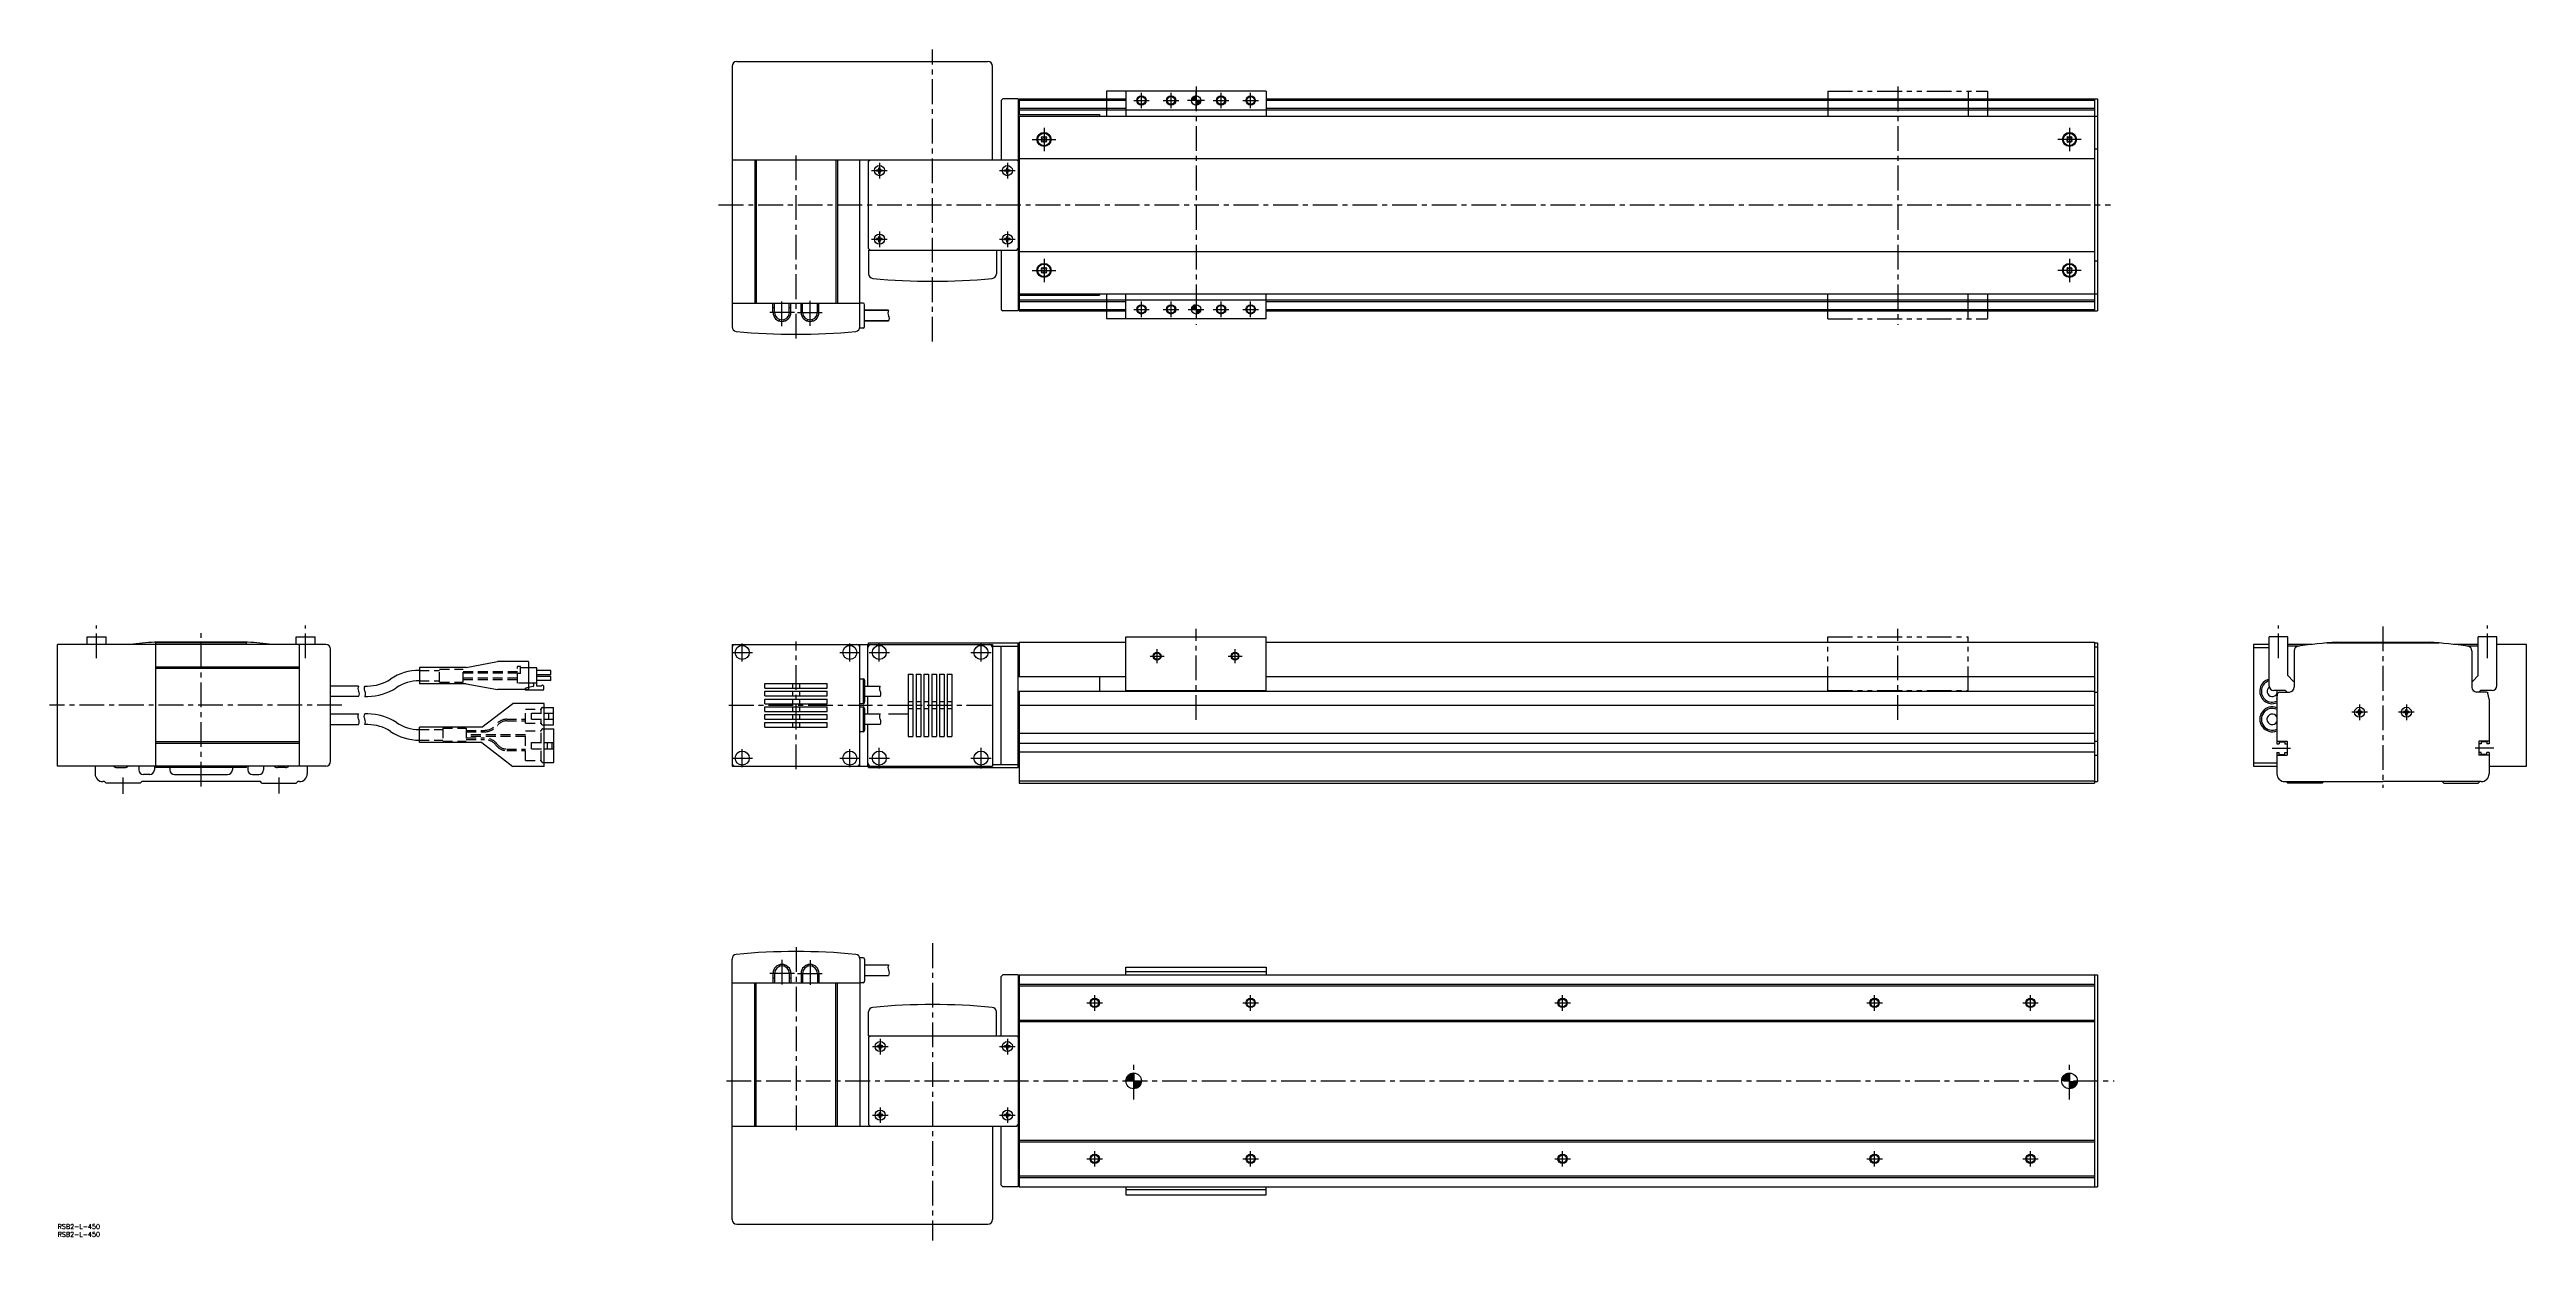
# Model space of a CAD drawing. Extents: x -5 to 1583, y -10 to 754.
import ezdxf

# ---------------------------------------------------------------- set-up
doc = ezdxf.new("R2010")
doc.units = 0
doc.header["$LTSCALE"] = 0.5
for name, pattern in [('CENTER', [50.8, 31.75, -6.35, 6.35, -6.35]), ('DASHED', [19.05, 12.7, -6.35]), ('PHANTOM', [63.5, 31.75, -6.35, 6.35, -6.35, 6.35, -6.35])]:
    doc.linetypes.add(name, pattern=pattern)
for name, color, linetype in [('MSM_CENTER', 1, 'CENTER'), ('MSM_CONTINUOUS', 7, 'CONTINUOUS'), ('MSM_DASHED', 4, 'DASHED'), ('MSM_IMAGINARY', 6, 'PHANTOM'), ('MSM_NARROW', 5, 'CONTINUOUS'), ('MSM_PART_NUMBER', 7, 'CONTINUOUS')]:
    doc.layers.add(name, color=color, linetype=linetype)
doc.styles.get("Standard").update_dxf_attribs({"font": 'txt.shx', "height": 3, "bigfont": 'bigfont.shx'})

# ---------------------------------------------------------------- blocks, each defined once
blk = doc.blocks.new('*U1')
at = {"layer": 'MSM_PART_NUMBER'}
blk.add_text('RSB2-L-450', height=3, dxfattribs=at).set_placement((0, -3))
blk = doc.blocks.new('*U2')
at = {"layer": 'MSM_PART_NUMBER'}
blk.add_text('RSB2-L-450', height=3, dxfattribs=at).set_placement((0, -8))
blk = doc.blocks.new('*U5')
at = {"layer": 'MSM_CONTINUOUS', "linetype": 'CONTINUOUS'}
for p, q in [((727.3, 588.5), (726.9, 587)), ((728.4, 589.6), (727.3, 588.5)), ((729.9, 590), (728.4, 589.6)), ((729.9, 589.6), (729.9, 590)), ((729.9, 589.6), (729.9, 588.5)), ((729.9, 588.5), (729.9, 587)), ((729.9, 587), (729.9, 585.5)), ((729.9, 585.5), (729.9, 584.4)), ((731.4, 584.4), (729.9, 584)), ((729.9, 584), (729.9, 584.4)), ((732.5, 585.5), (731.4, 584.4)), ((732.9, 587), (732.5, 585.5))]:
    blk.add_line(p, q, dxfattribs=at)
for points in [[(727.3, 588.5), (726.9, 587), (729.9, 587)], [(728.4, 589.6), (727.3, 588.5), (729.9, 588.5)], [(729.9, 590), (728.4, 589.6), (729.9, 589.6)], [(729.9, 587), (729.9, 585.5), (732.5, 585.5)], [(729.9, 585.5), (729.9, 584.4), (731.4, 584.4)]]:
    blk.add_solid(points, dxfattribs=at)
at = {"layer": 'MSM_CONTINUOUS', "linetype": 'CONTINUOUS', "extrusion": (0, 0, -1)}
for points in [[(-727.3, 588.5), (-729.9, 588.5), (-729.9, 587)], [(-728.4, 589.6), (-729.9, 589.6), (-729.9, 588.5)], [(-729.9, 587), (-732.9, 587), (-732.5, 585.5)], [(-729.9, 585.5), (-732.5, 585.5), (-731.4, 584.4)], [(-729.9, 584.4), (-731.4, 584.4), (-729.9, 584)]]:
    blk.add_solid(points, dxfattribs=at)
blk = doc.blocks.new('*U6')
at = {"layer": 'MSM_CONTINUOUS', "linetype": 'CONTINUOUS'}
for p, q in [((727.3, 722.5), (726.9, 721)), ((728.4, 723.6), (727.3, 722.5)), ((729.9, 724), (728.4, 723.6)), ((729.9, 723.6), (729.9, 724)), ((729.9, 723.6), (729.9, 722.5)), ((729.9, 722.5), (729.9, 721)), ((729.9, 721), (729.9, 719.5)), ((729.9, 719.5), (729.9, 718.4)), ((731.4, 718.4), (729.9, 718)), ((729.9, 718), (729.9, 718.4)), ((732.5, 719.5), (731.4, 718.4)), ((732.9, 721), (732.5, 719.5))]:
    blk.add_line(p, q, dxfattribs=at)
for points in [[(727.3, 722.5), (726.9, 721), (729.9, 721)], [(728.4, 723.6), (727.3, 722.5), (729.9, 722.5)], [(729.9, 724), (728.4, 723.6), (729.9, 723.6)], [(729.9, 721), (729.9, 719.5), (732.5, 719.5)], [(729.9, 719.5), (729.9, 718.4), (731.4, 718.4)]]:
    blk.add_solid(points, dxfattribs=at)
at = {"layer": 'MSM_CONTINUOUS', "linetype": 'CONTINUOUS', "extrusion": (0, 0, -1)}
for points in [[(-727.3, 722.5), (-729.9, 722.5), (-729.9, 721)], [(-728.4, 723.6), (-729.9, 723.6), (-729.9, 722.5)], [(-729.9, 721), (-732.9, 721), (-732.5, 719.5)], [(-729.9, 719.5), (-732.5, 719.5), (-731.4, 718.4)], [(-729.9, 718.4), (-731.4, 718.4), (-729.9, 718)]]:
    blk.add_solid(points, dxfattribs=at)
blk = doc.blocks.new('*U7')
at = {"layer": 'MSM_CONTINUOUS', "linetype": 'CONTINUOUS'}
for p, q in [((686.4, 95.5), (685.3, 93.9)), ((688, 96.6), (686.4, 95.5)), ((689.9, 97), (688, 96.6)), ((689.9, 96.6), (689.9, 97)), ((689.9, 96.6), (689.9, 95.5)), ((689.9, 95.5), (689.9, 93.9)), ((685.3, 93.9), (684.9, 92)), ((689.9, 93.9), (689.9, 92)), ((689.9, 92), (689.9, 90.1)), ((689.9, 90.1), (689.9, 88.5)), ((689.9, 88.5), (689.9, 87.4)), ((691.8, 87.4), (689.9, 87)), ((689.9, 87), (689.9, 87.4)), ((693.4, 88.5), (691.8, 87.4)), ((694.5, 90.1), (693.4, 88.5)), ((694.9, 92), (694.5, 90.1))]:
    blk.add_line(p, q, dxfattribs=at)
for points in [[(686.4, 95.5), (685.3, 93.9), (689.9, 93.9)], [(688, 96.6), (686.4, 95.5), (689.9, 95.5)], [(689.9, 97), (688, 96.6), (689.9, 96.6)], [(685.3, 93.9), (684.9, 92), (689.9, 92)], [(689.9, 92), (689.9, 90.1), (694.5, 90.1)], [(689.9, 90.1), (689.9, 88.5), (693.4, 88.5)], [(689.9, 88.5), (689.9, 87.4), (691.8, 87.4)]]:
    blk.add_solid(points, dxfattribs=at)
at = {"layer": 'MSM_CONTINUOUS', "linetype": 'CONTINUOUS', "extrusion": (0, 0, -1)}
for points in [[(-686.4, 95.5), (-689.9, 95.5), (-689.9, 93.9)], [(-688, 96.6), (-689.9, 96.6), (-689.9, 95.5)], [(-685.3, 93.9), (-689.9, 93.9), (-689.9, 92)], [(-689.9, 92), (-694.9, 92), (-694.5, 90.1)], [(-689.9, 90.1), (-694.5, 90.1), (-693.4, 88.5)], [(-689.9, 88.5), (-693.4, 88.5), (-691.8, 87.4)], [(-689.9, 87.4), (-691.8, 87.4), (-689.9, 87)]]:
    blk.add_solid(points, dxfattribs=at)
blk = doc.blocks.new('*U8')
at = {"layer": 'MSM_CONTINUOUS', "linetype": 'CONTINUOUS'}
for p, q in [((1286.4, 95.5), (1285.3, 93.9)), ((1288, 96.6), (1286.4, 95.5)), ((1289.9, 97), (1288, 96.6)), ((1289.9, 96.6), (1289.9, 97)), ((1289.9, 96.6), (1289.9, 95.5)), ((1289.9, 95.5), (1289.9, 93.9)), ((1285.3, 93.9), (1284.9, 92)), ((1289.9, 93.9), (1289.9, 92)), ((1289.9, 92), (1289.9, 90.1)), ((1289.9, 90.1), (1289.9, 88.5)), ((1289.9, 88.5), (1289.9, 87.4)), ((1291.8, 87.4), (1289.9, 87)), ((1289.9, 87), (1289.9, 87.4)), ((1293.4, 88.5), (1291.8, 87.4)), ((1294.5, 90.1), (1293.4, 88.5)), ((1294.9, 92), (1294.5, 90.1))]:
    blk.add_line(p, q, dxfattribs=at)
for points in [[(1286.4, 95.5), (1285.3, 93.9), (1289.9, 93.9)], [(1288, 96.6), (1286.4, 95.5), (1289.9, 95.5)], [(1289.9, 97), (1288, 96.6), (1289.9, 96.6)], [(1285.3, 93.9), (1284.9, 92), (1289.9, 92)], [(1289.9, 92), (1289.9, 90.1), (1294.5, 90.1)], [(1289.9, 90.1), (1289.9, 88.5), (1293.4, 88.5)], [(1289.9, 88.5), (1289.9, 87.4), (1291.8, 87.4)]]:
    blk.add_solid(points, dxfattribs=at)
at = {"layer": 'MSM_CONTINUOUS', "linetype": 'CONTINUOUS', "extrusion": (0, 0, -1)}
for points in [[(-1286.4, 95.5), (-1289.9, 95.5), (-1289.9, 93.9)], [(-1288, 96.6), (-1289.9, 96.6), (-1289.9, 95.5)], [(-1285.3, 93.9), (-1289.9, 93.9), (-1289.9, 92)], [(-1289.9, 92), (-1294.9, 92), (-1294.5, 90.1)], [(-1289.9, 90.1), (-1294.5, 90.1), (-1293.4, 88.5)], [(-1289.9, 88.5), (-1293.4, 88.5), (-1291.8, 87.4)], [(-1289.9, 87.4), (-1291.8, 87.4), (-1289.9, 87)]]:
    blk.add_solid(points, dxfattribs=at)

msp = doc.modelspace()

# ---------------------------------------------------------------- linework, layer by layer
at = {"layer": 'MSM_CENTER'}
for p, q in [((560.9, 566.3), (560.9, 753.7)), ((689.9, 721), (699.9, 721)), ((694.9, 716), (694.9, 726)), ((708.9, 721), (718.9, 721)), ((713.9, 716), (713.9, 726)), ((735.4, 721), (724.3, 721)), ((729.9, 730), (729.9, 577)), ((729.9, 715.5), (729.9, 726.5)), ((740.9, 721), (750.9, 721)), ((745.9, 716), (745.9, 726)), ((759.9, 721), (769.9, 721)), ((764.9, 716), (764.9, 726)), ((1179.9, 730), (1179.9, 577)), ((632.4, 703.5), (632.4, 688.5)), ((1289.9, 703.5), (1289.9, 688.5)), ((473.4, 568.2), (473.4, 687.3)), ((624.9, 696), (639.9, 696)), ((1297.4, 696), (1282.4, 696)), ((521.9, 676), (531.9, 676)), ((526.9, 681), (526.9, 671)), ((603.9, 676), (613.9, 676)), ((608.9, 681), (608.9, 671)), ((423.8, 654), (1316.1, 654)), ((526.9, 637), (526.9, 627)), ((608.9, 637), (608.9, 627)), ((521.9, 632), (531.9, 632)), ((603.9, 632), (613.9, 632)), ((632.4, 619.5), (632.4, 604.5)), ((1289.9, 619.5), (1289.9, 604.5)), ((624.9, 612), (639.9, 612)), ((1297.4, 612), (1282.4, 612)), ((464.4, 576.2), (464.4, 593.1)), ((482.4, 576.5), (482.4, 593.3)), ((694.9, 582), (694.9, 592)), ((713.9, 582), (713.9, 592)), ((745.9, 582), (745.9, 592)), ((764.9, 582), (764.9, 592)), ((472.4, 585), (456.3, 585)), ((474.3, 585), (490.4, 585)), ((689.9, 587), (699.9, 587)), ((708.9, 587), (718.9, 587)), ((724.9, 587), (734.9, 587)), ((740.9, 587), (750.9, 587)), ((759.9, 587), (769.9, 587)), ((25, 363.2), (25, 384.1)), ((92, 280.9), (92, 381.2)), ((159, 363.2), (159, 384.1)), ((729.9, 323.6), (729.9, 382)), ((1179.9, 323.6), (1179.9, 382)), ((1423.9, 363.2), (1423.9, 384.1)), ((1490.9, 383.6), (1490.9, 280)), ((1557.9, 363.2), (1557.9, 384.1)), ((432.4, 366.9), (445.4, 366.9)), ((438.9, 361.1), (438.9, 372.7)), ((473.4, 292), (473.4, 374)), ((501.4, 366.9), (514.4, 366.9)), ((507.9, 361.1), (507.9, 372.7)), ((520.3, 366.9), (533.3, 366.9)), ((526.8, 361.1), (526.8, 372.7)), ((585.5, 366.9), (598.5, 366.9)), ((592, 372.7), (592, 361.1)), ((704.9, 360), (704.9, 369)), ((754.9, 360), (754.9, 369)), ((700.4, 364.5), (709.4, 364.5)), ((750.4, 364.5), (759.4, 364.5)), ((1475.9, 333.5), (1475.9, 323.5)), ((1505.9, 333.5), (1505.9, 323.5)), ((182.2, 333), (-5.2, 333)), ((430.4, 333), (601.4, 333)), ((1480.9, 328.5), (1470.9, 328.5)), ((1510.9, 328.5), (1500.9, 328.5)), ((438.9, 293.3), (438.9, 304.9)), ((507.9, 293.3), (507.9, 304.9)), ((526.8, 292.5), (526.8, 305.6)), ((592, 305.6), (592, 292.5)), ((1419.9, 305.5), (1431.7, 305.5)), ((1561.9, 305.5), (1550.1, 305.5)), ((42, 276.1), (42, 286.6)), ((142, 276.4), (142, 286.6)), ((432.4, 299.1), (445.4, 299.1)), ((501.4, 299.1), (514.4, 299.1)), ((520.3, 299.1), (533.3, 299.1)), ((585.5, 299.1), (598.5, 299.1)), ((473.4, 177.8), (473.4, 58.7)), ((560.9, 180.3), (560.9, -10.4)), ((472.4, 161), (456.3, 161)), ((464.4, 169.7), (464.4, 152.9)), ((474.3, 161), (490.4, 161)), ((482.4, 169.5), (482.4, 152.7)), ((664.9, 137), (664.9, 147)), ((764.9, 137), (764.9, 147)), ((964.9, 137), (964.9, 147)), ((1164.9, 137), (1164.9, 147)), ((1264.9, 137), (1264.9, 147)), ((659.9, 142), (669.9, 142)), ((759.9, 142), (769.9, 142)), ((959.9, 142), (969.9, 142)), ((1159.9, 142), (1169.9, 142)), ((1259.9, 142), (1269.9, 142)), ((522.4, 114), (532.4, 114)), ((527.4, 119), (527.4, 109)), ((603.9, 114), (613.9, 114)), ((608.9, 119), (608.9, 109)), ((689.9, 80.1), (689.9, 103.9)), ((1289.9, 80.1), (1289.9, 103.9)), ((428.8, 92), (1318.6, 92)), ((522.4, 70), (532.4, 70)), ((527.4, 75), (527.4, 65)), ((603.9, 70), (613.9, 70)), ((608.9, 75), (608.9, 65)), ((659.9, 42), (669.9, 42)), ((664.9, 37), (664.9, 47)), ((759.9, 42), (769.9, 42)), ((764.9, 37), (764.9, 47)), ((959.9, 42), (969.9, 42)), ((964.9, 37), (964.9, 47)), ((1159.9, 42), (1169.9, 42)), ((1164.9, 37), (1164.9, 47)), ((1259.9, 42), (1269.9, 42)), ((1264.9, 37), (1264.9, 47))]:
    msp.add_line(p, q, dxfattribs=at)
at = {"layer": 'MSM_CONTINUOUS'}
for p, q in [((432.4, 743), (432.4, 575.8)), ((435.4, 746), (596.4, 746)), ((599.4, 683), (599.4, 743)), ((605.9, 722), (604.9, 721)), ((604.9, 721), (604.9, 683)), ((615.9, 722), (605.9, 722)), ((615.9, 722), (615.9, 586)), ((616.4, 722), (616.4, 712)), ((616.4, 722), (684.9, 722)), ((616.4, 721.2), (684.9, 721.2)), ((616.4, 716), (684.9, 716)), ((616.4, 715), (1305.9, 715)), ((774.9, 727), (684.9, 727)), ((684.9, 727), (684.9, 711)), ((774.9, 727), (774.9, 711)), ((774.9, 722), (1307.9, 722)), ((774.9, 721.2), (1305.9, 721.2)), ((774.9, 716), (1305.9, 716)), ((1305.9, 722), (1305.9, 586)), ((1307.9, 722), (1307.9, 586)), ((615.9, 712), (667.9, 712)), ((616.4, 711), (1307.9, 711)), ((616.4, 711), (616.4, 597)), ((667.9, 712), (667.9, 711)), ((432.4, 683), (614.9, 683)), ((446.9, 683), (446.9, 591)), ((447.9, 683), (447.9, 591)), ((498.9, 683), (498.9, 591)), ((499.9, 683), (499.9, 591)), ((514.4, 575.8), (514.4, 683)), ((519.9, 682), (520.9, 683)), ((614.9, 683), (615.9, 682)), ((615.9, 683.8), (1305.9, 683.8)), ((631.2, 697.8), (630.6, 697.2)), ((630.6, 697.2), (631.1, 696.7)), ((631.1, 695.3), (630.6, 694.8)), ((630.6, 694.8), (631.2, 694.2)), ((631.7, 697.3), (631.2, 697.8)), ((631.2, 694.2), (631.7, 694.7)), ((633.5, 697.8), (633.1, 697.3)), ((633.1, 694.7), (633.5, 694.2)), ((634.2, 697.2), (633.5, 697.8)), ((633.5, 694.2), (634.2, 694.8)), ((633.7, 696.7), (634.2, 697.2)), ((634.2, 694.8), (633.7, 695.3)), ((1288.7, 697.8), (1288.1, 697.2)), ((1288.1, 697.2), (1288.6, 696.7)), ((1288.6, 695.3), (1288.1, 694.8)), ((1288.1, 694.8), (1288.7, 694.2)), ((1289.2, 697.3), (1288.7, 697.8)), ((1288.7, 694.2), (1289.2, 694.7)), ((1291, 697.8), (1290.6, 697.3)), ((1290.6, 694.7), (1291, 694.2)), ((1291.7, 697.2), (1291, 697.8)), ((1291, 694.2), (1291.7, 694.8)), ((1291.2, 696.7), (1291.7, 697.2)), ((1291.7, 694.8), (1291.2, 695.3)), ((1305.9, 689.9), (1307.9, 689.9)), ((519.9, 626), (519.9, 682)), ((525.1, 675.6), (525.1, 676.4)), ((526, 676.4), (525.1, 676.4)), ((526, 675.6), (525.1, 675.6)), ((526.5, 677.7), (527.3, 677.7)), ((526.5, 676.9), (526.5, 677.7)), ((526.5, 674.2), (526.5, 675.1)), ((526.5, 674.2), (527.3, 674.2)), ((527.3, 676.9), (527.3, 677.7)), ((527.3, 674.2), (527.3, 675.1)), ((528.6, 676.4), (527.8, 676.4)), ((528.6, 675.6), (527.8, 675.6)), ((528.6, 675.6), (528.6, 676.4)), ((607.1, 675.6), (607.1, 676.4)), ((608, 676.4), (607.1, 676.4)), ((608, 675.6), (607.1, 675.6)), ((608.5, 677.7), (609.3, 677.7)), ((608.5, 676.9), (608.5, 677.7)), ((608.5, 674.2), (608.5, 675.1)), ((608.5, 674.2), (609.3, 674.2)), ((609.3, 676.9), (609.3, 677.7)), ((609.3, 674.2), (609.3, 675.1)), ((610.6, 676.4), (609.8, 676.4)), ((610.6, 675.6), (609.8, 675.6)), ((610.6, 675.6), (610.6, 676.4)), ((519.9, 626), (520.9, 625)), ((519.9, 625), (614.9, 625)), ((519.9, 625), (519.9, 609.8)), ((525.1, 631.6), (525.1, 632.4)), ((526, 632.4), (525.1, 632.4)), ((526, 631.6), (525.1, 631.6)), ((526.5, 633.7), (527.3, 633.7)), ((526.5, 632.9), (526.5, 633.7)), ((526.5, 630.2), (526.5, 631.1)), ((526.5, 630.2), (527.3, 630.2)), ((527.3, 632.9), (527.3, 633.7)), ((527.3, 630.2), (527.3, 631.1)), ((528.6, 632.4), (527.8, 632.4)), ((528.6, 631.6), (527.8, 631.6)), ((528.6, 631.6), (528.6, 632.4)), ((601.9, 625), (601.9, 609.8)), ((604.9, 625), (604.9, 587)), ((607.1, 631.6), (607.1, 632.4)), ((608, 632.4), (607.1, 632.4)), ((608, 631.6), (607.1, 631.6)), ((608.5, 633.7), (609.3, 633.7)), ((608.5, 632.9), (608.5, 633.7)), ((608.5, 630.2), (608.5, 631.1)), ((608.5, 630.2), (609.3, 630.2)), ((609.3, 632.9), (609.3, 633.7)), ((609.3, 630.2), (609.3, 631.1)), ((610.6, 632.4), (609.8, 632.4)), ((610.6, 631.6), (609.8, 631.6)), ((610.6, 631.6), (610.6, 632.4)), ((614.9, 625), (615.9, 626)), ((615.9, 624.2), (1305.9, 624.2)), ((631.2, 613.8), (630.6, 613.2)), ((630.6, 613.2), (631.1, 612.7)), ((631.1, 611.3), (630.6, 610.8)), ((630.6, 610.8), (631.2, 610.2)), ((631.7, 613.3), (631.2, 613.8)), ((631.2, 610.2), (631.7, 610.7)), ((633.5, 613.8), (633.1, 613.3)), ((633.1, 610.7), (633.5, 610.2)), ((634.2, 613.2), (633.5, 613.8)), ((633.5, 610.2), (634.2, 610.8)), ((633.7, 612.7), (634.2, 613.2)), ((634.2, 610.8), (633.7, 611.3)), ((1288.7, 613.8), (1288.1, 613.2)), ((1288.1, 613.2), (1288.6, 612.7)), ((1288.6, 611.3), (1288.1, 610.8)), ((1288.1, 610.8), (1288.7, 610.2)), ((1289.2, 613.3), (1288.7, 613.8)), ((1288.7, 610.2), (1289.2, 610.7)), ((1291, 613.8), (1290.6, 613.3)), ((1290.6, 610.7), (1291, 610.2)), ((1291.7, 613.2), (1291, 613.8)), ((1291, 610.2), (1291.7, 610.8)), ((1291.2, 612.7), (1291.7, 613.2)), ((1291.7, 610.8), (1291.2, 611.3)), ((1305.9, 618.1), (1307.9, 618.1)), ((432.4, 591), (514.4, 591)), ((458.6, 585), (458.6, 591)), ((459.6, 588), (458.6, 588)), ((459.6, 585), (459.6, 591)), ((469.1, 585), (469.1, 591)), ((470.1, 588), (469.1, 588)), ((470.1, 585), (470.1, 591)), ((476.6, 585), (476.6, 591)), ((477.6, 588), (476.6, 588)), ((477.6, 585), (477.6, 591)), ((487.1, 585), (487.1, 591)), ((488.1, 588), (487.1, 588)), ((488.1, 585), (488.1, 591)), ((516.4, 591), (514.4, 591)), ((517.4, 576), (517.4, 590)), ((615.9, 596), (667.9, 596)), ((616.4, 597), (1307.9, 597)), ((616.4, 596), (616.4, 586)), ((616.4, 593), (1305.9, 593)), ((616.4, 592), (684.9, 592)), ((667.9, 597), (667.9, 596)), ((684.9, 581), (684.9, 597)), ((774.9, 581), (774.9, 597)), ((774.9, 592), (1305.9, 592)), ((462.9, 579.4), (462.9, 580.5)), ((465.9, 579.4), (465.9, 580.5)), ((480.9, 579.4), (480.9, 580.5)), ((483.9, 579.4), (483.9, 580.5)), ((516.4, 575), (514.3, 575)), ((532.8, 586.4), (517.4, 586.4)), ((517.4, 586.4), (532.8, 586.4)), ((532.8, 579.6), (517.4, 579.6)), ((517.4, 579.6), (532.8, 579.6)), ((604.9, 587), (605.9, 586)), ((615.9, 586), (605.9, 586)), ((616.4, 586.8), (684.9, 586.8)), ((616.4, 586), (684.9, 586)), ((774.9, 581), (684.9, 581)), ((774.9, 586.8), (1305.9, 586.8)), ((774.9, 586), (1307.9, 586)), ((172, 372), (0, 372)), ((0, 294), (0, 372)), ((19, 377), (31, 377)), ((19, 372), (19, 377)), ((31, 372), (31, 377)), ((121.8, 373.5), (62.2, 373.5)), ((121, 373), (63, 373)), ((63, 372), (63, 373)), ((63, 294), (63, 372)), ((121, 372), (121, 373)), ((153, 377), (165, 377)), ((153, 372), (153, 377)), ((155, 294), (155, 372)), ((165, 372), (165, 377)), ((175, 297), (175, 369)), ((432.4, 372), (432.4, 294)), ((432.4, 372), (599.4, 372)), ((514.4, 294), (514.4, 372)), ((519.4, 345.3), (519.4, 372)), ((519.9, 373), (615.9, 373)), ((519.9, 372), (519.9, 373)), ((599.4, 372), (599.4, 294)), ((599.4, 371), (615.9, 371)), ((604.9, 295), (604.9, 371)), ((615.9, 293), (615.9, 373)), ((616.4, 373.5), (616.4, 351.5)), ((616.4, 373.5), (684.9, 373.5)), ((684.9, 342), (684.9, 377)), ((684.9, 377), (774.9, 377)), ((774.9, 342), (774.9, 377)), ((774.9, 373.5), (1305.9, 373.5)), ((1305.9, 373.5), (1305.9, 283)), ((1305.9, 373), (1307.9, 373)), ((1305.9, 370.5), (1307.9, 370.5)), ((1307.9, 373), (1307.9, 284)), ((1417.9, 372), (1407.9, 372)), ((1407.9, 372), (1407.9, 294)), ((1407.9, 370), (1417.9, 370)), ((1417.9, 345.5), (1417.9, 377)), ((1429.9, 377), (1417.9, 377)), ((1429.9, 352), (1429.9, 377)), ((1445.2, 372), (1429.9, 372)), ((1437.3, 371), (1429.9, 371)), ((1433.9, 367.9), (1433.9, 344.5)), ((1455, 373), (1526.8, 373)), ((1461.1, 373.5), (1520.7, 373.5)), ((1551.9, 372), (1536.5, 372)), ((1551.9, 371), (1544.5, 371)), ((1547.9, 367.9), (1547.9, 344.5)), ((1551.9, 352), (1551.9, 377)), ((1563.9, 377), (1551.9, 377)), ((1563.9, 345.5), (1563.9, 377)), ((1582.9, 372), (1563.9, 372)), ((1582.9, 294), (1582.9, 372)), ((155, 357.5), (63, 357.5)), ((155, 356.5), (63, 356.5)), ((231.9, 357.2), (231.9, 346.8)), ((261.9, 357.2), (231.9, 357.2)), ((261.9, 357.2), (281.9, 361)), ((301.9, 361), (281.9, 361)), ((301.9, 361), (301.9, 343.1)), ((307.2, 356.9), (301.9, 356.9)), ((307.2, 345.3), (307.2, 356.9)), ((316.2, 355.2), (307.2, 355.2)), ((316.2, 352.5), (307.2, 352.5)), ((316.2, 351.5), (307.2, 351.5)), ((316.2, 352.5), (316.2, 355.2)), ((316.2, 348.8), (316.2, 351.5)), ((514.4, 350), (516.4, 350)), ((516.4, 350), (516.4, 334)), ((545.4, 353), (545.4, 313)), ((545.4, 353), (548.4, 353)), ((548.4, 353), (548.4, 313)), ((550.4, 353), (550.4, 313)), ((550.4, 353), (553.4, 353)), ((553.4, 353), (553.4, 313)), ((555.4, 353), (555.4, 313)), ((555.4, 353), (558.4, 353)), ((558.4, 353), (558.4, 313)), ((560.4, 353), (560.4, 313)), ((560.4, 353), (563.4, 353)), ((563.4, 353), (563.4, 313)), ((565.4, 353), (565.4, 313)), ((565.4, 353), (568.4, 353)), ((568.4, 353), (568.4, 313)), ((570.4, 353), (570.4, 313)), ((570.4, 353), (573.4, 353)), ((573.4, 353), (573.4, 313)), ((615.9, 351.5), (684.9, 351.5)), ((667.9, 351.5), (667.9, 342)), ((774.9, 351.5), (1305.9, 351.5)), ((1433.4, 348.5), (1429.9, 352)), ((1548.4, 348.5), (1551.9, 352)), ((192.9, 345.3), (175, 345.3)), ((192.9, 338.6), (175, 338.6)), ((196.9, 345.3), (198.7, 345.3)), ((196.9, 338.6), (198.7, 338.6)), ((261.9, 346.8), (231.9, 346.8)), ((261.9, 346.8), (281.9, 343.1)), ((271.9, 319), (291.9, 334.2)), ((301.9, 343.1), (281.9, 343.1)), ((311.9, 334.2), (291.9, 334.2)), ((300, 342.6), (300, 343.1)), ((310.8, 342.6), (300, 342.6)), ((307.2, 347.1), (301.9, 347.1)), ((304.7, 345.1), (301.9, 344.4)), ((316.2, 348.8), (307.2, 348.8)), ((309.9, 345.3), (307.2, 345.3)), ((310.8, 346.2), (309.9, 345.3)), ((310.8, 346.2), (311.7, 345.3)), ((311.7, 343.5), (311.7, 345.3)), ((311.9, 293.8), (311.9, 334.2)), ((453.4, 347), (493.4, 347)), ((453.4, 344), (453.4, 347)), ((453.4, 344), (493.4, 344)), ((453.4, 342), (493.4, 342)), ((453.4, 339), (453.4, 342)), ((453.4, 339), (493.4, 339)), ((453.4, 337), (493.4, 337)), ((453.4, 334), (453.4, 337)), ((453.4, 334), (493.4, 334)), ((471.1, 347), (471.1, 344)), ((471.1, 342), (471.1, 339)), ((471.1, 337), (471.1, 334)), ((475.6, 347), (475.6, 344)), ((475.6, 342), (475.6, 339)), ((475.6, 337), (475.6, 334)), ((493.4, 344), (493.4, 347)), ((493.4, 339), (493.4, 342)), ((493.4, 334), (493.4, 337)), ((516.4, 334), (514.4, 334)), ((517.4, 349), (517.4, 335)), ((517.4, 345.3), (527.4, 345.3)), ((527.4, 338.6), (517.4, 338.6)), ((519.4, 327.4), (519.4, 338.6)), ((548.4, 335.2), (545.4, 335.2)), ((553.4, 335.2), (550.4, 335.2)), ((558.4, 335.2), (555.4, 335.2)), ((563.4, 335.2), (560.4, 335.2)), ((568.4, 335.2), (565.4, 335.2)), ((573.4, 335.2), (570.4, 335.2)), ((616.4, 342), (1305.9, 342)), ((616.4, 342), (616.4, 283)), ((684.9, 342.5), (774.9, 342.5)), ((1305.9, 341.5), (1307.9, 341.5)), ((1428.4, 342.5), (1420.9, 342.5)), ((1422.9, 342.5), (1422.9, 308.2)), ((1422.9, 337), (1423.5, 340.7)), ((1424.5, 341.5), (1430.9, 341.5)), ((1429.4, 341.5), (1428.4, 342.5)), ((1433.4, 348.5), (1433.9, 348.5)), ((1547.9, 348.5), (1548.4, 348.5)), ((1557.3, 341.5), (1550.9, 341.5)), ((1552.4, 341.5), (1553.4, 342.5)), ((1560.9, 342.5), (1553.4, 342.5)), ((1558.9, 337), (1558.2, 340.7)), ((1558.9, 337), (1558.9, 308.2)), ((175, 327.4), (192.9, 327.4)), ((175, 320.6), (192.9, 320.6)), ((198.8, 327.4), (196.9, 327.4)), ((198.8, 320.6), (196.9, 320.6)), ((271.9, 319), (231.9, 319)), ((231.9, 309.1), (231.9, 319)), ((311.9, 331.5), (317.9, 331.5)), ((311.9, 328), (317.9, 328)), ((311.9, 324), (317.9, 324)), ((311.9, 320.5), (317.9, 320.5)), ((311.9, 317.8), (318.1, 317.8)), ((314.9, 324), (314.9, 328)), ((317.9, 320.5), (317.9, 331.5)), ((318.1, 296.3), (318.1, 317.8)), ((453.4, 332), (493.4, 332)), ((453.4, 329), (453.4, 332)), ((453.4, 329), (493.4, 329)), ((453.4, 327), (493.4, 327)), ((453.4, 324), (453.4, 327)), ((453.4, 324), (493.4, 324)), ((453.4, 322), (493.4, 322)), ((453.4, 319), (453.4, 322)), ((453.4, 319), (493.4, 319)), ((471.1, 332), (471.1, 329)), ((471.1, 327), (471.1, 324)), ((471.1, 322), (471.1, 319)), ((475.6, 332), (475.6, 329)), ((475.6, 327), (475.6, 324)), ((475.6, 322), (475.6, 319)), ((493.4, 329), (493.4, 332)), ((493.4, 324), (493.4, 327)), ((493.4, 319), (493.4, 322)), ((514.4, 332), (516.4, 332)), ((516.4, 332), (516.4, 316)), ((517.4, 331), (517.4, 317)), ((517.4, 327.4), (527.4, 327.4)), ((527.4, 320.6), (517.4, 320.6)), ((519.4, 294), (519.4, 320.6)), ((532.7, 327.4), (545.4, 327.4)), ((548.4, 330.7), (545.4, 330.7)), ((553.4, 330.7), (550.4, 330.7)), ((558.4, 330.7), (555.4, 330.7)), ((563.4, 330.7), (560.4, 330.7)), ((568.4, 330.7), (565.4, 330.7)), ((573.4, 330.7), (570.4, 330.7)), ((616.4, 333), (1305.9, 333)), ((1474.1, 328.1), (1474.1, 328.9)), ((1475, 328.9), (1474.1, 328.9)), ((1475, 328.1), (1474.1, 328.1)), ((1475.5, 330.2), (1476.3, 330.2)), ((1475.5, 329.4), (1475.5, 330.2)), ((1475.5, 326.7), (1475.5, 327.6)), ((1475.5, 326.7), (1476.3, 326.7)), ((1476.3, 329.4), (1476.3, 330.2)), ((1476.3, 326.7), (1476.3, 327.6)), ((1477.6, 328.9), (1476.8, 328.9)), ((1477.6, 328.1), (1476.8, 328.1)), ((1477.6, 328.1), (1477.6, 328.9)), ((1504.1, 328.1), (1504.1, 328.9)), ((1505, 328.9), (1504.1, 328.9)), ((1505, 328.1), (1504.1, 328.1)), ((1505.5, 330.2), (1506.3, 330.2)), ((1505.5, 329.4), (1505.5, 330.2)), ((1505.5, 326.7), (1505.5, 327.6)), ((1505.5, 326.7), (1506.3, 326.7)), ((1506.3, 329.4), (1506.3, 330.2)), ((1506.3, 326.7), (1506.3, 327.6)), ((1507.6, 328.9), (1506.8, 328.9)), ((1507.6, 328.1), (1506.8, 328.1)), ((1507.6, 328.1), (1507.6, 328.9)), ((155, 309.5), (63, 309.5)), ((155, 308.5), (63, 308.5)), ((271.9, 309.1), (231.9, 309.1)), ((271.9, 309.1), (291.9, 293.8)), ((311.9, 309), (318.1, 309)), ((311.9, 305), (318.1, 305)), ((314.1, 305), (314.1, 309)), ((317.1, 305), (317.1, 309)), ((516.4, 316), (514.4, 316)), ((545.4, 313), (548.4, 313)), ((550.4, 313), (553.4, 313)), ((555.4, 313), (558.4, 313)), ((560.4, 313), (563.4, 313)), ((565.4, 313), (568.4, 313)), ((570.4, 313), (573.4, 313)), ((615.9, 316), (616.4, 316)), ((616.4, 315), (1305.9, 315)), ((616.4, 308.7), (1305.9, 308.7)), ((616.4, 303.2), (1305.9, 303.2)), ((1305.9, 310), (1307.9, 310)), ((1422.9, 310), (1429.4, 310)), ((1422.9, 308.2), (1424.4, 308.2)), ((1422.9, 302.7), (1422.9, 289)), ((1422.9, 302.7), (1424.4, 302.7)), ((1424.4, 309.6), (1424.4, 308.2)), ((1424.4, 309.6), (1427.9, 309.6)), ((1424.4, 301.3), (1424.4, 302.7)), ((1427.9, 309.6), (1427.9, 308.2)), ((1427.9, 308.2), (1429.4, 308.2)), ((1427.9, 302.7), (1429.4, 302.7)), ((1427.9, 301.3), (1427.9, 302.7)), ((1429.4, 310), (1429.4, 301)), ((1558.9, 310), (1552.4, 310)), ((1552.4, 310), (1552.4, 301)), ((1553.9, 308.2), (1552.4, 308.2)), ((1553.9, 302.7), (1552.4, 302.7)), ((1553.9, 309.6), (1553.9, 308.2)), ((1557.4, 309.6), (1553.9, 309.6)), ((1553.9, 301.3), (1553.9, 302.7)), ((1557.4, 309.6), (1557.4, 308.2)), ((1558.9, 308.2), (1557.4, 308.2)), ((1558.9, 302.7), (1557.4, 302.7)), ((1557.4, 301.3), (1557.4, 302.7)), ((1558.9, 302.7), (1558.9, 289)), ((172, 294), (0, 294)), ((24, 294), (24, 289)), ((38, 293), (43, 293)), ((52, 294), (52, 291.5)), ((59, 288.5), (55, 288.5)), ((62, 294), (62, 291.5)), ((63, 293), (63, 294)), ((121, 293), (63, 293)), ((72, 293), (72, 291.5)), ((75, 288.5), (109, 288.5)), ((112, 293), (112, 291.5)), ((121, 293), (121, 294)), ((122, 294), (122, 291.5)), ((125, 288.5), (129, 288.5)), ((132, 294), (132, 291.5)), ((146, 293), (141, 293)), ((160, 294), (160, 289)), ((311.9, 293.8), (291.9, 293.8)), ((311.9, 296.3), (318.1, 296.3)), ((432.4, 294), (599.4, 294)), ((519.9, 293), (519.9, 294)), ((519.9, 293), (615.9, 293)), ((599.4, 295), (615.9, 295)), ((1305.9, 301), (1307.9, 301)), ((1407.9, 296), (1422.9, 296)), ((1407.9, 294), (1422.9, 294)), ((1422.9, 301), (1429.4, 301)), ((1424.4, 301.3), (1427.9, 301.3)), ((1558.9, 301), (1552.4, 301)), ((1557.4, 301.3), (1553.9, 301.3)), ((1558.9, 294), (1582.9, 294)), ((30, 284), (29, 284)), ((30, 284), (31, 283)), ((53, 283), (31, 283)), ((53, 283), (54, 284)), ((130, 284), (54, 284)), ((131, 283), (130, 284)), ((131, 283), (153, 283)), ((154, 284), (153, 283)), ((155, 284), (154, 284)), ((616.4, 284.5), (1305.9, 284.5)), ((616.4, 283), (1305.9, 283)), ((1305.9, 284), (1307.9, 284)), ((1427.9, 284), (1490.9, 284)), ((1428.9, 284), (1429.9, 283)), ((1451.9, 283), (1429.9, 283)), ((1451.9, 283), (1452.9, 284)), ((1553.9, 284), (1490.9, 284)), ((1529.9, 283), (1528.9, 284)), ((1529.9, 283), (1551.9, 283)), ((1552.9, 284), (1551.9, 283)), ((432.4, 3), (432.4, 170.2)), ((458.6, 161), (458.6, 155)), ((459.6, 161), (459.6, 155)), ((462.9, 166.6), (462.9, 165.5)), ((465.9, 166.6), (465.9, 165.5)), ((469.1, 161), (469.1, 155)), ((470.1, 161), (470.1, 155)), ((476.6, 161), (476.6, 155)), ((477.6, 161), (477.6, 155)), ((480.9, 166.6), (480.9, 165.5)), ((483.9, 166.6), (483.9, 165.5)), ((487.1, 161), (487.1, 155)), ((488.1, 161), (488.1, 155)), ((516.4, 171), (514.3, 171)), ((514.4, 170.2), (514.4, 63)), ((517.4, 170), (517.4, 156)), ((517.4, 166.4), (532.8, 166.4)), ((517.4, 159.6), (532.8, 159.6)), ((604.9, 159), (605.9, 160)), ((604.9, 121), (604.9, 159)), ((615.9, 160), (605.9, 160)), ((615.9, 160), (615.9, 24)), ((616.4, 160), (616.4, 24)), ((616.4, 160), (1307.9, 160)), ((684.9, 160), (684.9, 165)), ((684.9, 165), (774.9, 165)), ((774.9, 162), (684.9, 162)), ((774.9, 165), (774.9, 160)), ((1305.9, 160), (1305.9, 24)), ((1307.9, 160), (1307.9, 24)), ((432.4, 155), (514.4, 155)), ((446.9, 63), (446.9, 155)), ((447.9, 63), (447.9, 155)), ((459.6, 158), (458.6, 158)), ((470.1, 158), (469.1, 158)), ((477.6, 158), (476.6, 158)), ((488.1, 158), (487.1, 158)), ((498.9, 63), (498.9, 155)), ((499.9, 63), (499.9, 155)), ((516.4, 155), (514.4, 155)), ((615.9, 150), (616.4, 150)), ((616.4, 154), (1305.9, 154)), ((616.4, 153), (1305.9, 153)), ((519.9, 121), (519.9, 136.2)), ((601.9, 121), (601.9, 136.2)), ((616.4, 131), (1305.9, 131)), ((616.4, 130), (1305.9, 130)), ((519.9, 121), (614.9, 121)), ((519.9, 120), (520.9, 121)), ((519.9, 120), (519.9, 64)), ((525.6, 113.6), (525.6, 114.4)), ((526.5, 114.4), (525.6, 114.4)), ((526.5, 113.6), (525.6, 113.6)), ((527, 115.7), (527.8, 115.7)), ((527, 114.9), (527, 115.7)), ((527, 112.2), (527, 113.1)), ((527, 112.2), (527.8, 112.2)), ((527.8, 114.9), (527.8, 115.7)), ((527.8, 112.2), (527.8, 113.1)), ((529.1, 114.4), (528.3, 114.4)), ((529.1, 113.6), (528.3, 113.6)), ((529.1, 113.6), (529.1, 114.4)), ((607.1, 113.6), (607.1, 114.4)), ((608, 114.4), (607.1, 114.4)), ((608, 113.6), (607.1, 113.6)), ((608.5, 115.7), (609.3, 115.7)), ((608.5, 114.9), (608.5, 115.7)), ((608.5, 112.2), (608.5, 113.1)), ((608.5, 112.2), (609.3, 112.2)), ((609.3, 114.9), (609.3, 115.7)), ((609.3, 112.2), (609.3, 113.1)), ((610.6, 114.4), (609.8, 114.4)), ((610.6, 113.6), (609.8, 113.6)), ((610.6, 113.6), (610.6, 114.4)), ((614.9, 121), (615.9, 120)), ((519.9, 64), (520.9, 63)), ((525.6, 69.6), (525.6, 70.4)), ((526.5, 70.4), (525.6, 70.4)), ((526.5, 69.6), (525.6, 69.6)), ((527, 71.7), (527.8, 71.7)), ((527, 70.9), (527, 71.7)), ((527, 68.2), (527, 69.1)), ((527, 68.2), (527.8, 68.2)), ((527.8, 70.9), (527.8, 71.7)), ((527.8, 68.2), (527.8, 69.1)), ((529.1, 70.4), (528.3, 70.4)), ((529.1, 69.6), (528.3, 69.6)), ((529.1, 69.6), (529.1, 70.4)), ((607.1, 69.6), (607.1, 70.4)), ((608, 70.4), (607.1, 70.4)), ((608, 69.6), (607.1, 69.6)), ((608.5, 71.7), (609.3, 71.7)), ((608.5, 70.9), (608.5, 71.7)), ((608.5, 68.2), (608.5, 69.1)), ((608.5, 68.2), (609.3, 68.2)), ((609.3, 70.9), (609.3, 71.7)), ((609.3, 68.2), (609.3, 69.1)), ((610.6, 70.4), (609.8, 70.4)), ((610.6, 69.6), (609.8, 69.6)), ((610.6, 69.6), (610.6, 70.4)), ((614.9, 63), (615.9, 64)), ((432.4, 63), (614.9, 63)), ((599.4, 63), (599.4, 3)), ((604.9, 25), (604.9, 63)), ((616.4, 54), (1305.9, 54)), ((616.4, 53), (1305.9, 53)), ((615.9, 34), (616.4, 34)), ((605.9, 24), (604.9, 25)), ((615.9, 24), (605.9, 24)), ((616.4, 31), (1305.9, 31)), ((616.4, 30), (1305.9, 30)), ((616.4, 24), (1307.9, 24)), ((684.9, 24), (684.9, 19)), ((774.9, 22), (684.9, 22)), ((684.9, 19), (774.9, 19)), ((774.9, 19), (774.9, 24)), ((435.4, 0), (596.4, 0))]:
    msp.add_line(p, q, dxfattribs=at)
for centre, radius in [((694.9, 721), 2.46), ((713.9, 721), 2.46), ((729.9, 721), 3), ((745.9, 721), 2.46), ((764.9, 721), 2.46), ((632.4, 696), 4.5), ((632.4, 696), 4.15), ((632.4, 696), 4), ((1289.9, 696), 4.5), ((1289.9, 696), 4.15), ((1289.9, 696), 4), ((630.6, 696), 0.25), ((632.4, 697.7), 0.25), ((632.4, 694.2), 0.25), ((634.1, 696), 0.25), ((1288.1, 696), 0.25), ((1289.9, 697.7), 0.25), ((1289.9, 694.2), 0.25), ((1291.6, 696), 0.25), ((526.9, 676), 3.25), ((608.9, 676), 3.25), ((526.9, 632), 3.25), ((608.9, 632), 3.25), ((632.4, 612), 4.5), ((632.4, 612), 4.15), ((632.4, 612), 4), ((630.6, 612), 0.25), ((632.4, 613.7), 0.25), ((632.4, 610.2), 0.25), ((634.1, 612), 0.25), ((1289.9, 612), 4.5), ((1289.9, 612), 4.15), ((1289.9, 612), 4), ((1288.1, 612), 0.25), ((1289.9, 613.7), 0.25), ((1289.9, 610.2), 0.25), ((1291.6, 612), 0.25), ((694.9, 587), 2.46), ((713.9, 587), 2.46), ((729.9, 587), 3), ((745.9, 587), 2.46), ((764.9, 587), 2.46), ((438.9, 366.9), 4.5), ((507.9, 366.9), 4.5), ((526.8, 366.9), 4.5), ((592, 366.9), 4.5), ((704.9, 364.5), 2.07), ((754.9, 364.5), 2.07), ((1475.9, 328.5), 3.25), ((1505.9, 328.5), 3.25), ((438.9, 299.1), 4.5), ((507.9, 299.1), 4.5), ((526.8, 299.1), 4.5), ((592, 299.1), 4.5), ((664.9, 142), 2.46), ((764.9, 142), 2.46), ((964.9, 142), 2.46), ((1164.9, 142), 2.46), ((1264.9, 142), 2.46), ((527.4, 114), 3.25), ((608.9, 114), 3.25), ((689.9, 92), 5), ((1289.9, 92), 5), ((527.4, 70), 3.25), ((608.9, 70), 3.25), ((664.9, 42), 2.46), ((764.9, 42), 2.46), ((964.9, 42), 2.46), ((1164.9, 42), 2.46), ((1264.9, 42), 2.46)]:
    msp.add_circle(centre, radius, dxfattribs=at)
for centre, radius, start, end in [((435.4, 743), 3, 90, 180), ((596.4, 743), 3, 0, 90), ((630.4, 696), 0.94, 315.0016, 44.9994), ((632.4, 698), 0.94, 224.9999, 315.0008), ((632.4, 694), 0.94, 44.9995, 135.0019), ((634.4, 696), 0.94, 134.9979, 225.0031), ((1287.9, 696), 0.94, 315.0016, 44.9994), ((1289.9, 698), 0.94, 224.9999, 315.0008), ((1289.9, 694), 0.94, 44.9995, 135.0019), ((1291.9, 696), 0.94, 134.9979, 225.0031), ((526, 676.9), 0.5, 270, 0), ((526, 675.1), 0.5, 0, 90), ((527.8, 676.9), 0.5, 180, 270), ((527.8, 675.1), 0.5, 90, 180), ((608, 676.9), 0.5, 270, 0), ((608, 675.1), 0.5, 0, 90), ((609.8, 676.9), 0.5, 180, 270), ((609.8, 675.1), 0.5, 90, 180), ((526, 632.9), 0.5, 270, 0), ((526, 631.1), 0.5, 0, 90), ((527.8, 632.9), 0.5, 180, 270), ((527.8, 631.1), 0.5, 90, 180), ((608, 632.9), 0.5, 270, 0), ((608, 631.1), 0.5, 0, 90), ((609.8, 632.9), 0.5, 180, 270), ((609.8, 631.1), 0.5, 90, 180), ((522.9, 609.8), 3, 180, 264.5074), ((560.9, 1005), 400, 264.5074, 275.4926), ((598.9, 609.8), 3, 275.4926, 0), ((630.4, 612), 0.94, 315.0016, 44.9994), ((632.4, 614), 0.94, 224.9999, 315.0008), ((632.4, 610), 0.94, 44.9995, 135.0019), ((634.4, 612), 0.94, 134.9979, 225.0031), ((1287.9, 612), 0.94, 315.0016, 44.9994), ((1289.9, 614), 0.94, 224.9999, 315.0008), ((1289.9, 610), 0.94, 44.9995, 135.0019), ((1291.9, 612), 0.94, 134.9979, 225.0031), ((516.4, 590), 1, 0, 90), ((435.4, 575.8), 3, 180, 264.5074), ((473.4, 971), 400, 264.5074, 275.4926), ((464.4, 585), 5.75, 180, 0), ((464.4, 585), 4.75, 180, 0), ((482.4, 585), 5.75, 180, 0), ((482.4, 585), 4.75, 180, 0), ((511.4, 575.8), 3, 275.4926, 0), ((516.4, 576), 1, 270, 0), ((92, -25.4), 400, 94.2733, 96.5514), ((92, -25.4), 400, 83.4486, 85.7267), ((172, 369), 3, 0, 90), ((434.4, 370), 2, 90, 180), ((512.4, 370), 2, 0, 90), ((521.4, 370), 2, 90, 180), ((597.4, 370), 2, 0, 90), ((1436.9, 367.9), 3, 97.8176, 180), ((1490.9, -25.4), 400, 94.2733, 97.8176), ((1490.9, -25.4), 400, 82.1824, 85.7267), ((1544.9, 367.9), 3, 0, 82.1824), ((198.7, 372), 26.7, 270.0005, 303.5556), ((231.9, 322), 33.4, 90.0017, 123.5562), ((516.4, 349), 1, 360, 90), ((1419.9, 342), 8, 104.4775, 292.0243), ((198.7, 372), 33.3, 269.9996, 303.558), ((231.9, 322), 26.7, 89.9994, 123.5569), ((304.4, 346.1), 1.01, 284.3814, 90), ((310.8, 343.5), 0.9, 270, 360), ((516.4, 335), 1, 270, 0), ((1419.9, 342), 7, 106.6015, 295.3769), ((1419.9, 342), 3.35, 124.6775, 333.5756), ((1420.9, 345.5), 3, 180, 270), ((1424.5, 340.5), 1, 90, 170), ((1430.9, 344.5), 3, 270, 0), ((1550.9, 344.5), 3, 180, 270), ((1557.3, 340.5), 1, 10, 90), ((1560.9, 345.5), 3, 270, 0), ((198.8, 294), 33.4, 56.4452, 90), ((198.8, 294), 26.6, 56.4452, 90), ((231.9, 344), 26.6, 236.4469, 269.9957), ((516.4, 331), 1, 0, 90), ((1419.9, 324), 8, 67.9757, 292.0243), ((1419.9, 324), 7, 64.6231, 295.3769), ((1419.9, 324), 3.4, 28.0725, 331.9275), ((1475, 329.4), 0.5, 270, 0), ((1475, 327.6), 0.5, 0, 90), ((1476.8, 329.4), 0.5, 180, 270), ((1476.8, 327.6), 0.5, 90, 180), ((1505, 329.4), 0.5, 270, 0), ((1505, 327.6), 0.5, 0, 90), ((1506.8, 329.4), 0.5, 180, 270), ((1506.8, 327.6), 0.5, 90, 180), ((231.9, 344), 33.4, 236.4452, 270.0009), ((516.4, 317), 1, 270, 0), ((29, 289), 5, 180, 270), ((38, 296), 3, 221.8103, 270), ((43, 296), 3, 270, 318.1897), ((55, 291.5), 3, 180, 270), ((59, 291.5), 3, 270, 0), ((75, 291.5), 3, 180, 270), ((109, 291.5), 3, 270, 0), ((125, 291.5), 3, 180, 270), ((129, 291.5), 3, 270, 0), ((141, 296), 3, 221.8103, 270), ((146, 296), 3, 270, 318.1897), ((155, 289), 5, 270, 0), ((172, 297), 3, 270, 0), ((434.4, 296), 2, 180, 270), ((512.4, 296), 2, 270, 0), ((521.4, 296), 2, 180, 270), ((1427.9, 289), 5, 180, 270), ((1553.9, 289), 5, 270, 0), ((473.4, -225), 400, 84.5074, 95.4926), ((435.4, 170.2), 3, 95.4926, 180), ((464.4, 161), 5.75, 0, 180), ((464.4, 161), 4.75, 0, 180), ((482.4, 161), 5.75, 0, 180), ((482.4, 161), 4.75, 0, 180), ((511.4, 170.2), 3, 0, 84.5074), ((516.4, 170), 1, 0, 90), ((516.4, 156), 1, 270, 0), ((522.9, 136.2), 3, 95.4926, 180), ((560.9, -259), 400, 84.5074, 95.4926), ((598.9, 136.2), 3, 0, 84.5074), ((526.5, 114.9), 0.5, 270, 0), ((526.5, 113.1), 0.5, 0, 90), ((528.3, 114.9), 0.5, 180, 270), ((528.3, 113.1), 0.5, 90, 180), ((608, 114.9), 0.5, 270, 0), ((608, 113.1), 0.5, 0, 90), ((609.8, 114.9), 0.5, 180, 270), ((609.8, 113.1), 0.5, 90, 180), ((526.5, 70.9), 0.5, 270, 0), ((526.5, 69.1), 0.5, 0, 90), ((528.3, 70.9), 0.5, 180, 270), ((528.3, 69.1), 0.5, 90, 180), ((608, 70.9), 0.5, 270, 0), ((608, 69.1), 0.5, 0, 90), ((609.8, 70.9), 0.5, 180, 270), ((609.8, 69.1), 0.5, 90, 180), ((435.4, 3), 3, 180, 270), ((596.4, 3), 3, 270, 0)]:
    msp.add_arc(centre, radius, start, end, dxfattribs=at)
at = {"layer": 'MSM_DASHED'}
for p, q in [((231.9, 355.3), (244.9, 355.3)), ((244.9, 347.9), (244.9, 356.1)), ((244.9, 356.1), (259.9, 356.1)), ((259.9, 347.9), (259.9, 356.1)), ((294.9, 354.5), (259.9, 354.5)), ((294.9, 353.5), (259.9, 353.5)), ((259.9, 350.5), (294.9, 350.5)), ((259.9, 349.5), (294.9, 349.5)), ((294.9, 347.1), (294.9, 357.8)), ((296.7, 357.8), (294.9, 357.8)), ((296.7, 353.3), (294.9, 353.3)), ((296.7, 353.3), (296.7, 357.8)), ((301.9, 356.9), (296.7, 356.9)), ((231.9, 348.6), (244.9, 348.6)), ((244.9, 347.9), (259.9, 347.9)), ((301.9, 347.1), (294.9, 347.1)), ((301.9, 344.4), (300, 344)), ((300, 343.1), (300, 344)), ((246.9, 318.2), (261.9, 318.2)), ((246.9, 318.2), (246.9, 309.9)), ((261.9, 318.2), (261.9, 309.9)), ((287.9, 324), (299.9, 324)), ((287.9, 323), (299.9, 323)), ((299.9, 330.5), (309.9, 330.5)), ((299.9, 321.5), (299.9, 330.5)), ((299.9, 321.5), (309.9, 321.5)), ((303.9, 328), (311.9, 328)), ((303.9, 324), (303.9, 328)), ((303.9, 324), (311.9, 324)), ((309.9, 328), (309.9, 330.5)), ((309.9, 321.5), (309.9, 324)), ((310.9, 331.5), (311.9, 331.5)), ((310.9, 320.5), (311.9, 320.5)), ((311.1, 317.8), (311.9, 317.8)), ((231.9, 317.4), (246.9, 317.4)), ((231.9, 310.6), (246.9, 310.6)), ((246.9, 309.9), (261.9, 309.9)), ((261.9, 316.9), (273.6, 316.9)), ((261.9, 315.9), (273.6, 315.9)), ((299.9, 314), (261.9, 314)), ((299.9, 313), (261.9, 313)), ((261.9, 312), (273.6, 312)), ((261.9, 311), (273.6, 311)), ((287.9, 304.9), (299.9, 304.9)), ((287.9, 303.9), (299.9, 303.9)), ((299.9, 316.5), (310.1, 316.5)), ((299.9, 297.5), (299.9, 316.5)), ((303.9, 309), (311.9, 309)), ((303.9, 305), (303.9, 309)), ((303.9, 305), (311.9, 305)), ((310.1, 309), (310.1, 316.8)), ((310.1, 297.3), (310.1, 305)), ((299.9, 297.5), (310.1, 297.5)), ((311.1, 296.3), (311.9, 296.3))]:
    msp.add_line(p, q, dxfattribs=at)
for centre, radius, start, end in [((273.6, 326.4), 9.5, 270.0017, 322.7329), ((273.6, 326.4), 10.5, 270.0017, 322.7329), ((287.9, 315.5), 8.5, 90.0017, 142.7329), ((287.9, 315.5), 7.5, 90.0017, 142.7329), ((310.9, 330.5), 1, 90.0017, 180.0017), ((310.9, 321.5), 1, 180.0017, 270.0017), ((311.1, 316.8), 1, 90.0017, 180.0017), ((273.6, 301.5), 10.5, 37.2706, 90.0017), ((273.6, 301.5), 9.5, 37.2706, 90.0017), ((287.9, 312.4), 8.5, 217.2706, 270.0017), ((287.9, 312.4), 7.5, 217.2706, 270.0017), ((311.1, 297.3), 1, 180.0017, 270.0017)]:
    msp.add_arc(centre, radius, start, end, dxfattribs=at)
at = {"layer": 'MSM_IMAGINARY'}
for p, q in [((672.4, 727), (672.4, 711)), ((684.9, 727), (672.4, 727)), ((1134.9, 727), (1134.9, 711)), ((1134.9, 727), (1237.4, 727)), ((1224.9, 727), (1224.9, 711)), ((1237.4, 727), (1237.4, 711)), ((672.4, 597), (672.4, 581)), ((1134.9, 581), (1134.9, 597)), ((1224.9, 581), (1224.9, 597)), ((1237.4, 597), (1237.4, 581)), ((684.9, 581), (672.4, 581)), ((1134.9, 581), (1237.4, 581)), ((1134.9, 342), (1134.9, 377)), ((1134.9, 377), (1224.9, 377)), ((1224.9, 342), (1224.9, 377)), ((1134.9, 342.5), (1224.9, 342.5))]:
    msp.add_line(p, q, dxfattribs=at)
at = {"layer": 'MSM_NARROW'}
for centre, radius in [((694.9, 721), 3), ((713.9, 721), 3), ((745.9, 721), 3), ((764.9, 721), 3), ((694.9, 587), 3), ((713.9, 587), 3), ((745.9, 587), 3), ((764.9, 587), 3), ((704.9, 364.5), 2.5), ((754.9, 364.5), 2.5), ((664.9, 142), 3), ((764.9, 142), 3), ((964.9, 142), 3), ((1164.9, 142), 3), ((1264.9, 142), 3), ((664.9, 42), 3), ((764.9, 42), 3), ((964.9, 42), 3), ((1164.9, 42), 3), ((1264.9, 42), 3)]:
    msp.add_circle(centre, radius, dxfattribs=at)
for centre, start, end in [((535.4, 584.6), 146.1286, 212.7791), ((530.1, 581.2), 328.3, 32.7791), ((195.6, 343.7), 148.3093, 211.7225), ((190.3, 340.4), 326.1644, 31.7225), ((199.6, 343.7), 148.3093, 211.7225), ((194.3, 340.4), 326.1644, 31.7225), ((530, 343.7), 148.2996, 212.7791), ((524.7, 340.3), 328.2996, 32.7791), ((195.5, 325.7), 147.2209, 212.7791), ((190.2, 322.3), 327.2209, 32.7791), ((199.5, 325.7), 147.2111, 212.7791), ((194.2, 322.3), 327.2209, 32.7791), ((530, 325.7), 147.2209, 212.7791), ((524.7, 322.3), 327.2209, 32.7791), ((535.5, 164.8), 148.3, 212.7791), ((530.2, 161.4), 326.1286, 32.7791)]:
    msp.add_arc(centre, 3.14, start, end, dxfattribs=at)

# ---------------------------------------------------------------- block references
at = {"layer": 'MSM_CONTINUOUS', "linetype": 'CONTINUOUS'}
for name in ['*U6', '*U5', '*U7', '*U8']:
    msp.add_blockref(name, (0, 0), dxfattribs=at)
at = {"layer": 'MSM_CONTINUOUS'}
for name in ['*U1', '*U2']:
    msp.add_blockref(name, (0, 0), dxfattribs=at)

doc.saveas('drawing.dxf')
